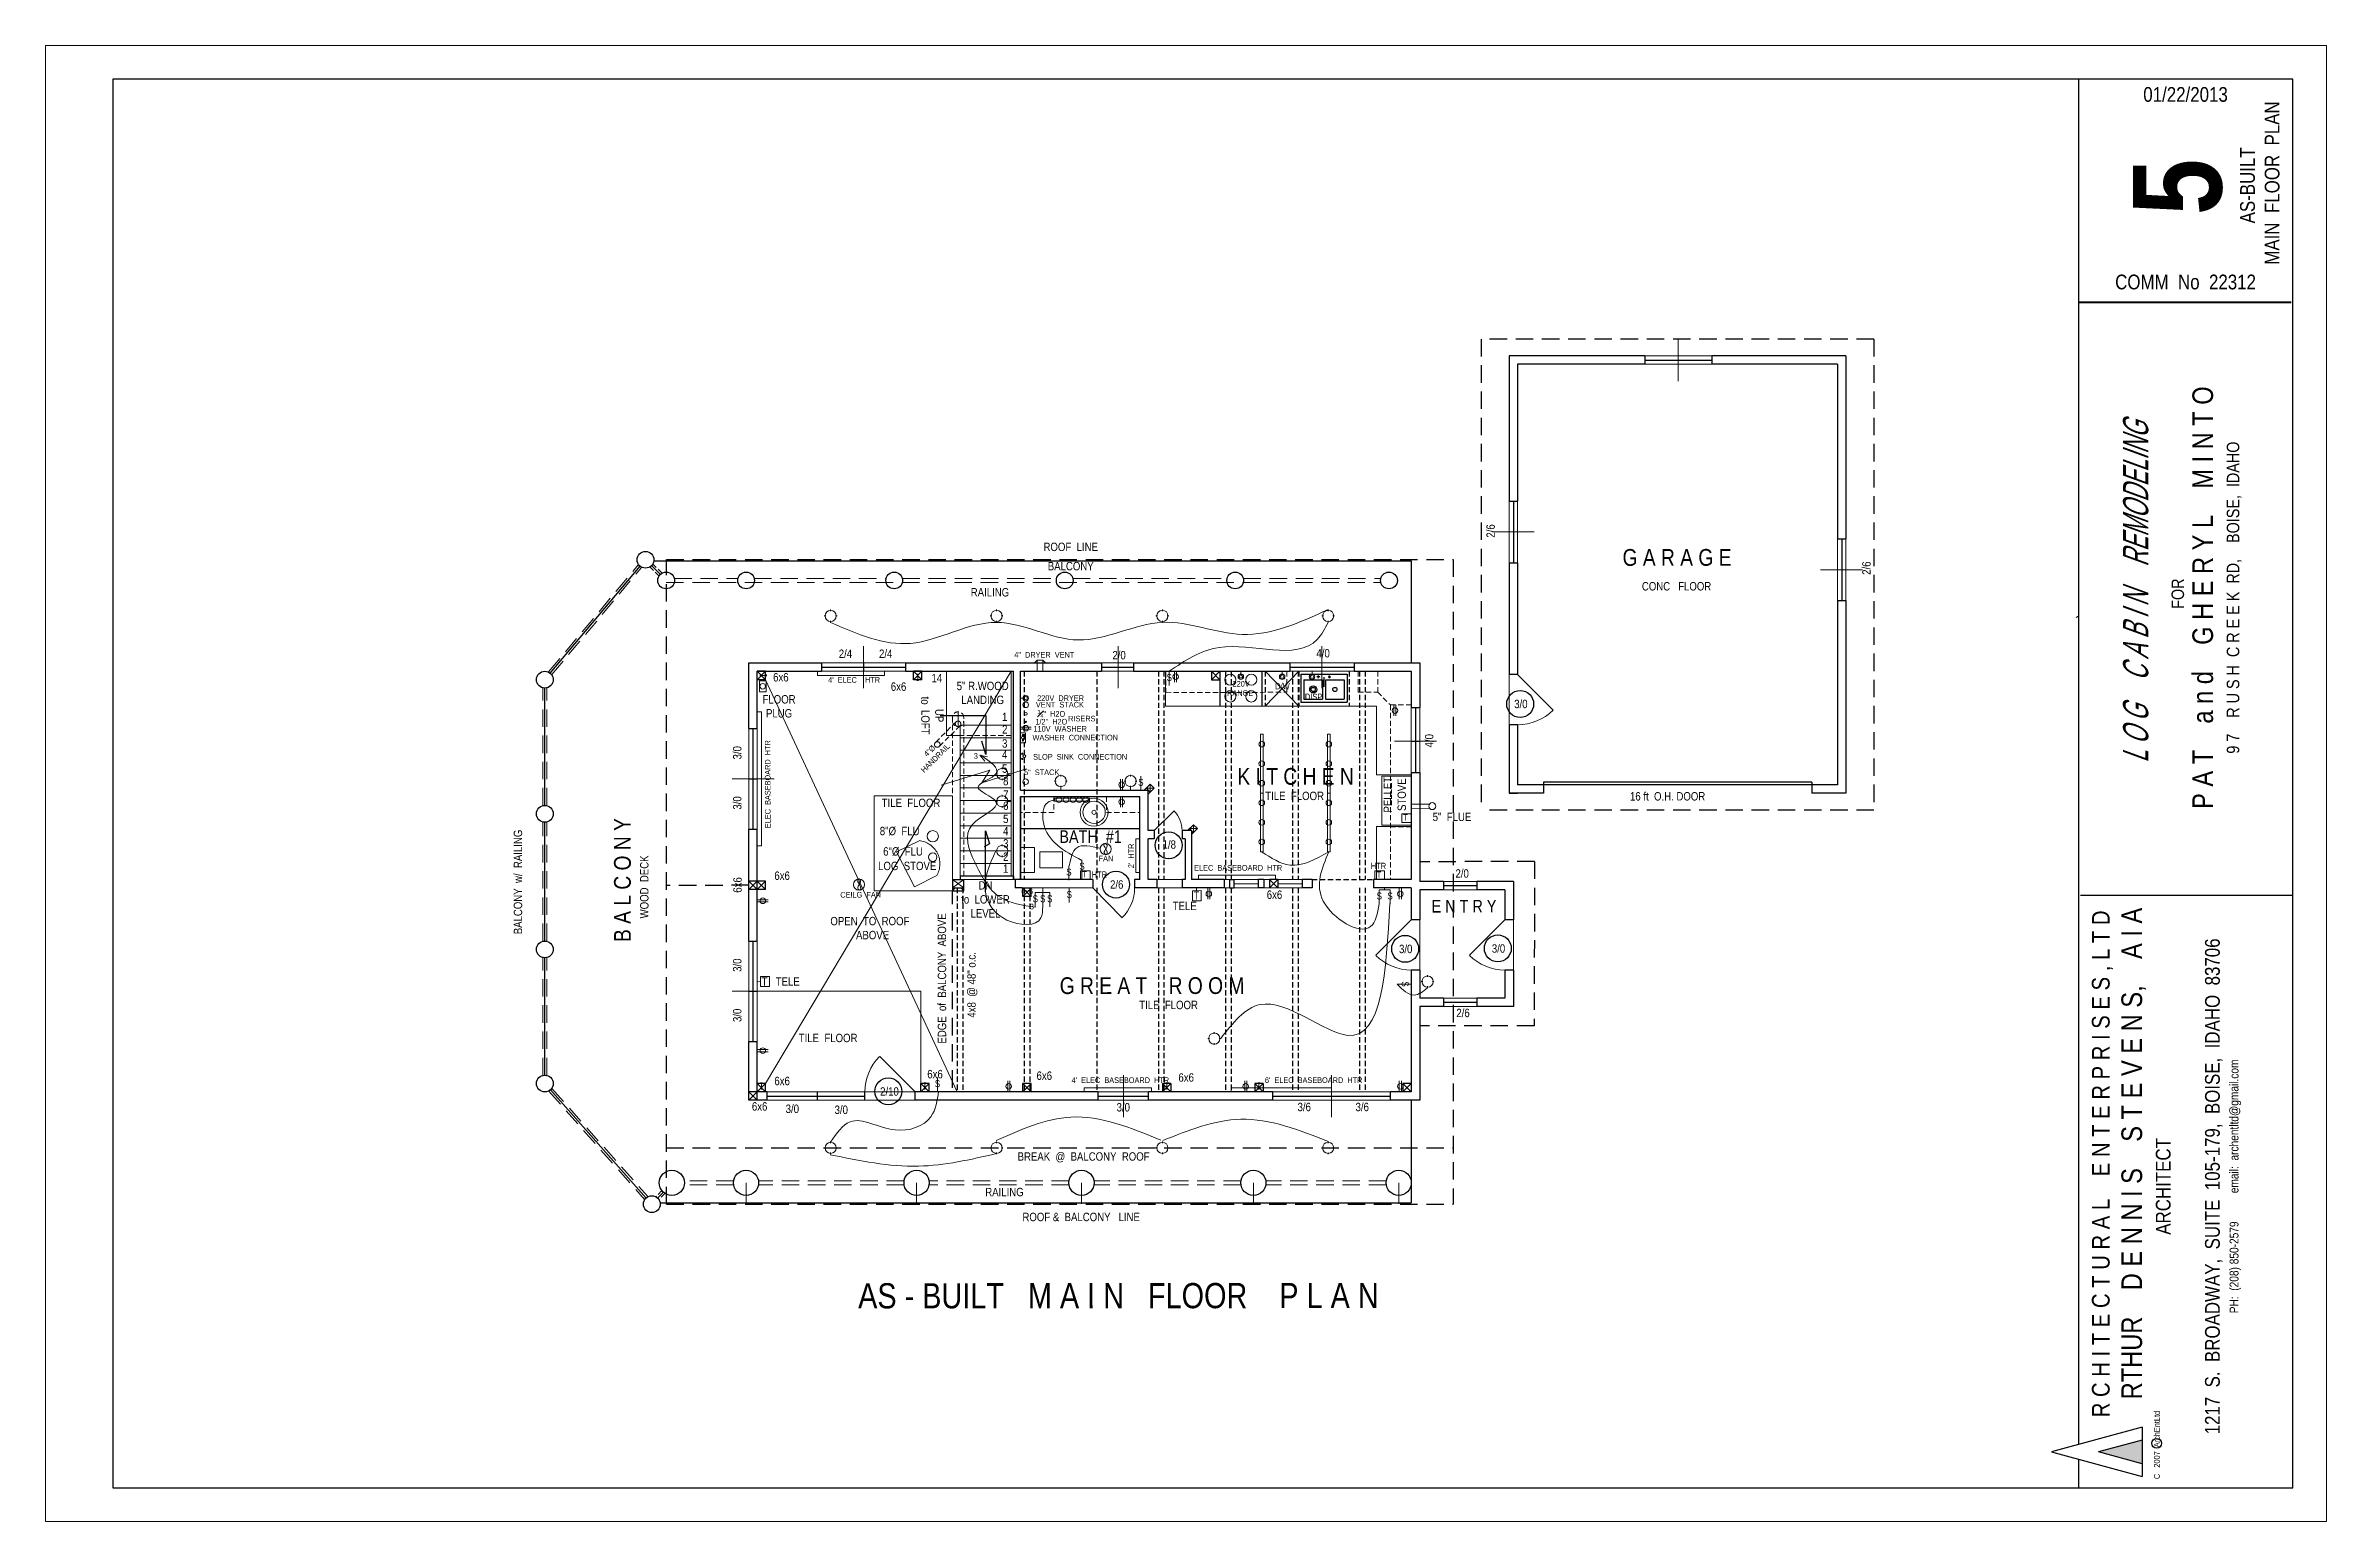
# Model space of a CAD drawing. Header units: inches. Extents: x 3176 to 7138, y 959 to 3158.
# Drawn here: x 4057 to 5689, y 959 to 2015 of the extents above; entities that cross this region are included whole.
import ezdxf

# ---------------------------------------------------------------- set-up
doc = ezdxf.new("R2010")
doc.units = ezdxf.units.IN
doc.header["$MEASUREMENT"] = 0
doc.linetypes.add('DASHDOT2', pattern=[0.5, 0.25, -0.125, 0, -0.125])
doc.linetypes.add('HIDDEN', pattern=[0.375, 0.25, -0.125])
for name, color, linetype, lineweight in [('APPLIANCES', 7, 'Continuous', 20), ('CABINETS', 36, 'HIDDEN', 20), ('COUNTERTOPS', 7, 'Continuous', 20), ('DOORS', 7, 'Continuous', 30), ('ELEC', 6, 'Continuous', 30), ('ELEC SYMBOLS', 7, 'Continuous', 20), ('FLOOR BEAMS', 18, 'Continuous', 30), ('FLOORING', 7, 'Continuous', 20), ('HVAC', 1, 'Continuous', 20), ('PLUMBING', 3, 'Continuous', 20), ('ROOF', 7, 'HIDDEN', 30), ('ROOF FRAMING', 7, 'Continuous', 20), ('STAIRS', 7, 'Continuous', 20), ('WALL FRAMING', 7, 'Continuous', 30), ('WALLS', 7, 'Continuous', 30), ('WINDOWS', 5, 'Continuous', 30)]:
    doc.layers.add(name, color=color, linetype=linetype, lineweight=lineweight)
for name, color, linetype in [('SETBACK', 1, 'DASHDOT2'), ('TEXT', 7, 'Continuous'), ('TEXT80', 7, 'Continuous'), ('TITLE BLOCK', 7, 'Continuous'), ('TITLE_BLOCK', 250, 'Continuous')]:
    doc.layers.add(name, color=color, linetype=linetype)
doc.styles.add('ARCH ENT', font='technical.ttf', dxfattribs={"height": 2})
doc.styles.add('ARCHENT', font='technical.ttf', dxfattribs={"height": 6})
doc.styles.add('EXIST', font='romans.shx', dxfattribs={"width": 0.75, "oblique": 20, "height": 12})

msp = doc.modelspace()

# ---------------------------------------------------------------- texts
at = {"layer": 'TEXT80', "attachment_point": 5, "style": 'ARCHENT'}
for s, insert, char_height, width, rotation in [('{\\C7;2/6}', (5090.8, 1667.6), 6, 360.062, 90.0328), ('{\\C7;ROOF  LINE}', (4790.3, 1656.2), 6, 360.062, 0.0328), ('{\\C7;G A R A G E}', (5224.1, 1648.6), 12, 360.062, 0.0328), ('{\\C7;BALCONY}', (4790.3, 1642.4), 6, 360.062, 0.0328), ('{\\C7;2/6}', (5359.7, 1641), 6, 360.062, 90.0328), ('{\\C7;RAILING}', (4732.5, 1623.7), 6, 360.062, 0.0328), ('{\\C7;CONC   FLOOR}', (5223.8, 1628), 6, 360.062, 0.0328), ('{\\C7;2/4}', (4629.1, 1579.7), 6, 360.062, 0.0328), ('{\\C7;2/4}', (4657.9, 1579.7), 6, 360.062, 0.0328), ('{\\C7;4/0}', (4970.9, 1580.1), 6, 360.062, 0.0328), ('{\\C7;4"  DRYER  VENT}', (4771.4, 1579), 4, 360.062, 0.0328), ('{\\C7;2/0}', (4824.9, 1578.7), 6, 360.062, 0.0328), ('{\\C7;6x6}', (4582.9, 1562.9), 6, 360.062, 0.0328), ('{\\C7;6x6}', (4667.1, 1556.2), 6, 360.062, 0.0328), ('{\\C7;14}', (4694.5, 1562.3), 6, 360.062, 0.0328), ('{\\C7;5" R.WOOD\\PLANDING}', (4727.3, 1551.7), 6, 360.062, 0.0328), ('{\\C7;D/W}', (4941.8, 1556.5), 4.5, 270.047, 0.0328), ('{\\C7;DISP}', (4964.1, 1548.9), 4.5, 270.047, 0.0328), ('{\\C7;FLOOR\\PPLUG}', (4581.6, 1542.1), 6, 360.062, 0.0328), ('{\\C7;UP\\Pto  LOFT}', (4691.3, 1535.5), 6, 360.062, 270.0328), ('{\\C7; 1}', (4742.1, 1534.6), 6, 360.062, 0.0328), ('{\\C7; VENT  STACK}', (4781.8, 1543.3), 4, 360.062, 0.0328), ('\\A1;{\\C7; \\H0.7x;\\S3#4;\\H1.4286x;"  H2O}', (4775.7, 1536.7), 4, 360.062, 0.0328), ('{\\C7; RISERS}', (4797.5, 1533.3), 4, 360.062, 0.0328), ('{\\C7;3/0}', (5112.4, 1543.8), 6, 360.062, 0.0328), ('{\\C7; 3}', (4742.1, 1515.5), 6, 360.062, 0.0328), ('{\\C7; 2}', (4742.1, 1525.6), 6, 360.062, 0.0328), ('\\A1;{\\C7; 1/2"  H2O}', (4775.7, 1531.1), 4, 360.062, 0.0328), ('\\A1;{\\C7; WASHER  CONNECTION}', (4792.8, 1519.7), 4, 360.062, 0.0328), ('{\\C7;4/0}', (5046.8, 1517.5), 6, 360.062, 90.0328), ('{\\C7;3/0}', (4551.7, 1508.9), 6, 360.062, 90.0328), ('{\\C7; ELEC  BASEBOARD  HTR}', (4573.5, 1485.7), 4, 360.062, 90.0328), ('{\\C7; 4}', (4742.1, 1507.6), 6, 360.062, 0.0328), ('{\\C7; SLOP  SINK  CONNECTION}', (4796.3, 1506), 4, 360.062, 0.0328), ('{\\C7; 5}', (4742.1, 1497.5), 6, 360.062, 0.0328), ('{\\C7;8}', (4743.8, 1488.6), 6, 360.062, 0.0328), ('{\\C7;5"  STACK}', (4769.5, 1494.9), 4, 360.062, 0.0328), ('{\\C7;K I T C H E N}', (4951.2, 1491.9), 12, 360.062, 0.0328), ('{\\C7;PELLET\\PSTOVE}', (5022.2, 1478.9), 6, 360.062, 90.0328), ('{\\C7;3/0}', (4551.7, 1473), 6, 360.062, 90.0328), ('{\\C7;TILE  FLOOR}', (4676, 1473), 6, 360.062, 0.0328), ('{\\C7;7}', (4743.8, 1478.9), 6, 360.062, 0.0328), ('{\\C7;6}', (4743.8, 1470.9), 6, 360.062, 0.0328), ('{\\C7;TILE  FLOOR}', (4950.5, 1478), 6, 360.062, 0.0328), ('{\\C7;16 ft  O.H. DOOR}', (5217.4, 1477.7), 6, 360.062, 0.0328), ('{\\C7; BALCONY  w/  RAILING}', (4394.8, 1415.5), 6, 360.062, 90.0328), ('{\\C7;B A L C O N Y}', (4469.6, 1417.8), 12, 360.062, 90.0328), ('{\\C7;8"%%C  FLU}', (4667.9, 1452.8), 6, 360.062, 0.0328), ('{\\C7;4}', (4743.8, 1452.9), 6, 360.062, 0.0328), ('{\\C7;5}', (4743.8, 1461.6), 6, 360.062, 0.0328), ('{\\C7;BATH  #1}', (4804.5, 1448.9), 9, 360.062, 0.0328), ('{\\C7;T}', (5029.9, 1462.6), 4.5, 270.047, 0.0328), ('{\\C7;5"  FLUE}', (5063.1, 1463), 6, 360.062, 0.0328), ('{\\C7;6"%%C  FLU}', (4670.3, 1438.2), 6, 360.062, 0.0328), ('{\\C7;3}', (4743.8, 1444), 6, 360.062, 0.0328), ('{\\C7;2}', (4743.8, 1434.5), 6, 360.062, 0.0328), ('{\\C7;1/8}', (4860.8, 1443.2), 6, 360.062, 0.0328), ('{\\C7;WOOD  DECK}', (4485.2, 1412.9), 6, 360.062, 90.0328), ('{\\C7;6x6}', (4583.8, 1420.9), 6, 360.062, 0.0328), ('{\\C7;LOG  STOVE}', (4673.3, 1427.9), 6, 360.062, 0.0328), ('{\\C7;1}', (4743.8, 1426), 6, 360.062, 0.0328), ('{\\C7;T}', (4800.2, 1421.9), 4.5, 270.047, 0.0328), ('{\\C7;HTR}', (4810.8, 1421.7), 4.5, 270.047, 0.0328), ('{\\C7;FAN}', (4815.5, 1433.3), 4, 360.062, 0.0328), ('{\\C7; ELEC  BASEBOARD  HTR}', (4909.4, 1426.5), 4, 360.062, 0.0328), ('{\\C7;HTR}', (5010.5, 1427.9), 4.5, 270.047, 0.0328), ('{\\C7;T}', (5010.8, 1421.7), 4.5, 270.047, 0.0328), ('{\\C7;2/0}', (5070.4, 1422.5), 6, 360.062, 0.0328), ('{\\C7;6x6}', (4551.9, 1414.3), 6, 360.062, 90.0328), ('{\\C7;CEILG  FAN}', (4640, 1407.3), 4, 360.062, 0.0328), ('{\\C7;DN\\Pto  LOWER \\PLEVEL}', (4729.3, 1404), 6, 360.062, 0.0328), ('{\\C7;6x6}', (4759.1, 1409.7), 4, 360.062, 0.0328), ('{\\C7;2/6}', (4823.2, 1414.6), 6, 360.062, 0.0328), ('{\\C7;T}', (4880.2, 1406.7), 6, 360.062, 0.0328), ('{\\C7;6x6}', (4936.1, 1407.3), 6, 360.062, 0.0328), ('{\\C7;E N T R Y}', (5071.7, 1399.1), 9, 360.062, 0.0328), ('{\\C7;OPEN  TO  ROOF\\P  ABOVE }', (4646.6, 1383.4), 6, 360.062, 0.0328), ('{\\C7;EDGE  of  BALCONY  ABOVE}', (4698.2, 1347.4), 6, 360.062, 90.0328), ('{\\C7;TELE}', (4871.9, 1399.3), 6, 360.062, 0.0328), ('{\\C7;3/0}', (5030, 1368.5), 6, 360.062, 0.0328), ('{\\C7;3/0}', (5096.4, 1368.8), 6, 360.062, 0.0328), ('{\\C7;3/0}', (4551.7, 1356.9), 6, 360.062, 90.0328), ('{\\C7;4x8  @ 48" o.c.}', (4719.9, 1342.8), 6, 360.062, 90.0328), ('{\\C7;T}', (4571.2, 1345.2), 6, 360.062, 0.0328), ('{\\C7;TELE}', (4587.8, 1345.2), 6, 360.062, 0.0328), ('{\\C7;G R E A T    R O O M}', (4848.5, 1342.2), 12, 360.062, 0.0328), ('{\\C7;3/0}', (4551.7, 1321), 6, 360.062, 90.0328), ('{\\C7;TILE  FLOOR}', (4860.3, 1328.4), 6, 360.062, 0.0328), ('{\\C7;2/6}', (5071, 1322.7), 6, 360.062, 0.0328), ('{\\C7;TILE  FLOOR}', (4616.7, 1304.8), 6, 360.062, 0.0328), ('{\\C7;6x6}', (4583.8, 1274), 6, 360.062, 0.0328), ('{\\C7;6x6}', (4693.2, 1278.9), 6, 360.062, 0.0328), ('{\\C7;6x6}', (4771.4, 1277.8), 6, 360.062, 0.0328), ('{\\C7;6x6}', (4872.9, 1276.5), 6, 360.062, 0.0328), ('{\\C7;6x6}', (4567.7, 1255.8), 6, 360.062, 0.0328), ('{\\C7;3/0}', (4591.1, 1254.1), 6, 360.062, 0.0328), ('{\\C7;3/0}', (4626.1, 1253.4), 6, 360.062, 0.0328), ('{\\C7;2/10}', (4660.6, 1266.5), 6, 360.062, 0.0328), ('{\\C7;3/0}', (4827.9, 1255.2), 6, 360.062, 0.0328), ('{\\C7;3/6}', (4957.4, 1255.4), 6, 360.062, 0.0328), ('{\\C7;3/6}', (4998.9, 1255.4), 6, 360.062, 0.0328), ('{\\C7;BREAK  @  BALCONY  ROOF}', (4799.5, 1219.4), 6, 360.062, 0.0328), ('{\\C7;RAILING}', (4742.9, 1194.5), 6, 360.062, 0.0328), ('{\\C7; ROOF &  BALCONY   LINE}', (4796.8, 1176.7), 6, 360.062, 0.0328), ('{\\C7;AS - BUILT   M A I N   FLOOR    P L A N}', (4824.4, 1120.3), 18, 401.336, 0.0328)]:
    msp.add_mtext(s, dxfattribs=dict(at, insert=insert, char_height=char_height, width=width, rotation=rotation))
at = {"layer": 'TEXT80', "color": 1, "char_height": 4, "width": 360.062, "attachment_point": 5, "style": 'ARCHENT'}
for s, insert, rotation in [("{\\C7;4'  ELEC    HTR}", (4635.3, 1561), 0.0328), ("{\\C7;2'  HTR}", (4833.5, 1435.1), 90.0328), ("{\\C7;4'  ELEC  BASEBOARD  HTR}", (4825.8, 1274.6), 0.0328), ("{\\C7;6'  ELEC  BASEBOARD  HTR}", (4964.1, 1274.6), 0.0328)]:
    msp.add_mtext(s, dxfattribs=dict(at, insert=insert, rotation=rotation))
at = {"layer": 'TEXT80', "color": 6, "width": 360.062, "attachment_point": 5, "style": 'ARCHENT'}
for s, insert, char_height, rotation in [('{\\C7; }S', (4860, 1562.8), 5, 0.0328), ('{\\C7; 220V\\PRANGE}', (4911.5, 1554.9), 4, 0.0328), ('{\\C7; 220V  DRYER}', (4782.3, 1548), 4, 0.0328), ('{\\C7; 110V  WASHER}', (4782, 1526), 4, 0.0328), ('{\\C7; 4"%%C\\PHANDRAIL }', (4691.1, 1507.4), 4, 45.0328), ('3', (4722.4, 1506.6), 4, 0.0328), ('{\\C7; }S', (4839.7, 1487.7), 5, 0.0328), ('{\\C7; }S', (4788.2, 1423.5), 5, 0.0328), ('{\\C7; }S', (4797.6, 1427.7), 5, 0.0328), ('{\\C7; }S', (4764.2, 1404.4), 5, 0.0328), ('{\\C7; }S', (4769.5, 1404.4), 5, 0.0328), ('{\\C7; }S', (4774.5, 1404.4), 5, 0.0328), ('{\\C7; }S', (4788.5, 1407.5), 5, 0.0328), ('{\\C7; }S', (5010.3, 1406.4), 5, 0.0328), ('{\\C7; }S', (5018, 1406.4), 5, 0.0328), ('3', (4762.5, 1398.8), 4, 0.0328), ('{\\C7; }', (4768.4, 1401.1), 3, 0.0328), ('{\\C7; }S', (5029.6, 1344.2), 5, 270.0328), ('{\\C7; }S', (4694.2, 1272.1), 5, 0.0328)]:
    msp.add_mtext(s, dxfattribs=dict(at, insert=insert, char_height=char_height, rotation=rotation))
at = {"layer": 'TITLE BLOCK', "color": 7, "linetype": 'Continuous', "lineweight": 30, "ltscale": 0.5, "char_height": 10.551, "attachment_point": 5, "style": 'ARCH ENT'}
for s, insert in [('\\A1;01/22/2013', (5588, 1979.9)), ('COMM  No  22312', (5588, 1845.7))]:
    msp.add_mtext(s, dxfattribs=dict(at, insert=insert))
at = {"layer": 'TITLE BLOCK', "color": 7, "linetype": 'Continuous', "lineweight": 30, "ltscale": 0.5, "rotation": 90, "style": 'ARCH ENT'}
for s, insert, char_height, attachment_point in [('AS-BUILT\\P MAIN  FLOOR  PLAN', (5641.2, 1914.9), 10.551, 5), ('{\\fTechnical|b1|i0|c0|p34;5}', (5550.5, 1913.8), 63.306, 2), ('\\P{\\H0.3769x;  FOR\\P\\H1.644x;P A T    a n d    G H E R Y L    M I N T O\\P\\H0.6083x;9 7    R U S H  C R E E K  RD,    BOISE,  IDAHO}', (5583.2, 1619.9), 23.802, 5), ('        R C H I T E C T U R A L    E N T E R P R I S E S , L T D\\P{\\H1.167x;          RTHUR    D E N N I S    S T E V E N S,    A I A\\P\\H0.7145x;ARCHITECT\\P\\P1217  S.  BROADWAY,  SUITE  105-179,  BOISE,  IDAHO  83706\\P\\H0.5999x;PH:  (208) 850-2579          email:  archentltd@gmail.com}', (5521, 1198.6), 12.661, 2)]:
    msp.add_mtext(s, dxfattribs=dict(at, insert=insert, char_height=char_height, attachment_point=attachment_point))
at = {"layer": 'TITLE BLOCK', "color": 7, "linetype": 'Continuous', "lineweight": 9, "ltscale": 50, "insert": (5543.3, 1623.8), "char_height": 18, "width": 403, "attachment_point": 2, "rotation": 90, "style": 'EXIST'}
msp.add_mtext('{\\fTechnical|b0|i0|c0|p34;L O G    C A B I N    REMODELING}', dxfattribs=at)
at = {"layer": 'TITLE BLOCK', "color": 7, "linetype": 'HIDDEN', "insert": (5565.4, 989.2), "char_height": 4.197, "width": 59, "attachment_point": 1, "rotation": 90, "style": 'ARCHENT'}
msp.add_mtext('C   2007  ArchEntLtd', dxfattribs=at)

# ---------------------------------------------------------------- hatches: boundary and pattern name
at = {"layer": 'TITLE_BLOCK', "linetype": 'Continuous', "ltscale": 0.5}
msp.add_hatch(color=1, dxfattribs=at).paths.add_polyline_path([(5557, 1017.1), (5525.8, 1008.7), (5557, 1000.2)])

# ---------------------------------------------------------------- linework, layer by layer
at = {"layer": 'APPLIANCES', "lineweight": 30, "ltscale": 15}
for p, q in [((4897, 1567.2), (4897, 1542.2)), ((4927, 1567.2), (4927, 1542.2))]:
    msp.add_line(p, q, dxfattribs=at)
at = {"layer": 'APPLIANCES', "ltscale": 15}
msp.add_line((4897, 1542.2), (4927, 1542.2), dxfattribs=at)
for centre in [(4904.5, 1561.2), (4904.5, 1549.2), (4919.5, 1561.2), (4919.5, 1549.2)]:
    msp.add_circle(centre, 4, dxfattribs=at)
at = {"layer": 'CABINETS', "lineweight": 30, "ltscale": 15}
for p, q in [((4929.5, 1567.2), (4929.5, 1542.2)), ((4953.5, 1567.2), (4953.5, 1542.2)), ((4989.5, 1567.2), (4989.5, 1542.2))]:
    msp.add_line(p, q, dxfattribs=at)
at = {"layer": 'CABINETS', "ltscale": 15}
for p, q in [((4945, 1567.2), (4945, 1552.2)), ((4996, 1567.2), (4996, 1552.2)), ((5010, 1567.2), (5010, 1552.2)), ((4858.3, 1566.3), (4858.3, 1551.9)), ((4858.3, 1551.9), (4945, 1552.2)), ((4996, 1552.2), (5010, 1552.2)), ((5010, 1552.2), (5019, 1543.1)), ((5019, 1543.1), (5034, 1543.2)), ((5019, 1543.1), (5019, 1418.2)), ((5019, 1493.1), (5034, 1493.2)), ((4778.3, 1477.7), (4778.3, 1466.2)), ((4815.8, 1477.5), (4815.8, 1466.1)), ((4839.8, 1477.7), (4839.8, 1462.7)), ((4778.3, 1466.2), (4754.3, 1466.2)), ((4815.8, 1466.2), (4839.8, 1466.2)), ((5019, 1456), (5034, 1456))]:
    msp.add_line(p, q, dxfattribs=at)
at = {"layer": 'COUNTERTOPS', "ltscale": 15}
for p, q in [((4858, 1567.2), (4858, 1542.2)), ((4858, 1542.2), (4897, 1542.2)), ((4927, 1542.2), (5009, 1542.2)), ((5009, 1493.2), (5034, 1493.2)), ((5009, 1456.2), (5034, 1456.2))]:
    msp.add_line(p, q, dxfattribs=at)
at = {"layer": 'COUNTERTOPS', "lineweight": 20, "ltscale": 15}
for p, q in [((5009, 1542.2), (5009, 1493.2)), ((5009, 1456.2), (5009, 1418.2))]:
    msp.add_line(p, q, dxfattribs=at)
at = {"layer": 'COUNTERTOPS', "color": 38, "lineweight": 30, "ltscale": 15}
msp.add_line((4754.3, 1454.8), (4839.8, 1454.7), dxfattribs=at)
at = {"layer": 'DOORS', "ltscale": 15}
for p, q in [((5110, 1564.9), (5135.5, 1539.5)), ((5320.5, 1487.9), (5128.5, 1487.9)), ((5320.5, 1485.9), (5128.5, 1485.9)), ((4864.2, 1467.3), (4850, 1453.2)), ((5034, 1389.4), (5008.6, 1364)), ((5101, 1389.4), (5075.6, 1364))]:
    msp.add_line(p, q, dxfattribs=at)
at = {"layer": 'DOORS', "linetype": 'Continuous', "ltscale": 15}
for p, q in [((5128.5, 1487.9), (5128.5, 1485.9)), ((5320.5, 1487.9), (5320.5, 1485.9))]:
    msp.add_line(p, q, dxfattribs=at)
at = {"layer": 'DOORS', "linetype": 'Continuous', "lineweight": 30, "ltscale": 15}
msp.add_line((4806, 1412.2), (4827.2, 1390.9), dxfattribs=at)
at = {"layer": 'DOORS', "lineweight": 9, "ltscale": 15}
for centre, start, end in [((5110, 1564.9), 270, 315), ((5034, 1389.4), 225, 270), ((5101, 1389.4), 225, 270)]:
    msp.add_arc(centre, 36, start, end, dxfattribs=at)
at = {"layer": 'DOORS', "linetype": 'Continuous', "lineweight": 5, "ltscale": 15}
msp.add_arc((4806, 1412.2), 30, 315, 0, dxfattribs=at)
at = {"layer": 'ELEC', "lineweight": 20, "ltscale": 15}
for p, q in [((4864.6, 1559.5), (4864.6, 1567.3)), ((4866.1, 1559.5), (4866.1, 1567.3)), ((4567.6, 1560.3), (4567.6, 1552.5)), ((4572.4, 1560.3), (4572.4, 1552.5)), ((5021.5, 1535.3), (5021.5, 1543.1)), ((5023, 1535.3), (5023, 1543.1)), ((4754.3, 1527.2), (4762.1, 1527.2)), ((4754.3, 1525.7), (4762.1, 1525.7)), ((4825.9, 1482.2), (4825.9, 1490)), ((4827.4, 1482.2), (4827.4, 1490)), ((4825.9, 1469.9), (4825.9, 1477.7)), ((4827.4, 1469.9), (4827.4, 1477.7)), ((4573.8, 1403.7), (4566, 1403.7)), ((4888.4, 1404.1), (4888.4, 1411.9)), ((4889.9, 1404.1), (4889.9, 1411.9)), ((5025.4, 1404.1), (5025.4, 1411.9)), ((5026.9, 1404.1), (5026.9, 1411.9)), ((4573.8, 1402.2), (4566, 1402.2)), ((4573.8, 1296.5), (4566, 1296.5)), ((4573.8, 1295), (4566, 1295)), ((4745.2, 1266.4), (4745.2, 1274.2)), ((4746.7, 1266.4), (4746.7, 1274.2)), ((4914.8, 1266.4), (4914.8, 1274.2)), ((4916.3, 1266.4), (4916.3, 1274.2)), ((5025.4, 1266.4), (5025.4, 1274.2)), ((5026.9, 1266.4), (5026.9, 1274.2))]:
    msp.add_line(p, q, dxfattribs=at)
for centre in [(4569.9, 1556.5), (4865.4, 1563.3), (4912, 1563.4), (4941.6, 1563.3), (4963, 1563.3), (4758.1, 1547.9), (5022.3, 1539.1), (4758.1, 1526.5), (4826.7, 1486), (4826.7, 1473.7), (4570, 1403), (4889.1, 1407.9), (5026.2, 1407.9), (4570, 1295.8), (4745.9, 1270.2), (4915.5, 1270.2), (5026.2, 1270.2)]:
    msp.add_circle(centre, 2, dxfattribs=at)
at = {"layer": 'ELEC SYMBOLS', "color": 6, "linetype": 'Continuous', "lineweight": 20, "ltscale": 150}
for p, q in [((4613.9, 1606.8), (4615.1, 1606.8)), ((4618.5, 1611.4), (4618.5, 1610.2)), ((4618.5, 1603.4), (4618.5, 1602.2)), ((4621.9, 1606.8), (4623.1, 1606.8)), ((4732.6, 1606.8), (4733.8, 1606.8)), ((4737.2, 1611.4), (4737.2, 1610.2)), ((4737.2, 1603.4), (4737.2, 1602.2)), ((4740.6, 1606.8), (4741.8, 1606.8)), ((4851.3, 1606.8), (4852.5, 1606.8)), ((4855.9, 1611.4), (4855.9, 1610.2)), ((4855.9, 1603.4), (4855.9, 1602.2)), ((4859.3, 1606.8), (4860.5, 1606.8)), ((4969.9, 1606.8), (4971.1, 1606.8)), ((4974.5, 1611.4), (4974.5, 1610.2)), ((4974.5, 1603.4), (4974.5, 1602.2)), ((4977.9, 1606.8), (4979.1, 1606.8)), ((4860.7, 1567.2), (4860.7, 1557)), ((4926, 1522.1), (4926, 1438.1)), ((4926, 1522.1), (4928, 1522.1)), ((4928, 1522.1), (4928, 1438.1)), ((4974, 1522.1), (4974, 1438.1)), ((4974, 1522.1), (4976, 1522.1)), ((4976, 1522.1), (4976, 1438.1)), ((4725.2, 1507.3), (4730.7, 1506)), ((4725.2, 1507.2), (4728.8, 1502.8)), ((4840.5, 1492.2), (4840.5, 1481.9)), ((4803.8, 1476.3), (4779, 1476.3)), ((4779, 1476.3), (4779, 1474.3)), ((4803.8, 1474.3), (4779, 1474.3)), ((4803.8, 1476.3), (4803.8, 1474.3)), ((4926, 1480.1), (4928, 1480.1)), ((4974, 1480.1), (4976, 1480.1)), ((4926, 1438.1), (4928, 1438.1)), ((4974, 1438.1), (4976, 1438.1)), ((4789, 1427.9), (4789, 1417.7)), ((4798.3, 1432.2), (4798.3, 1418.3)), ((4764.9, 1408.9), (4764.9, 1398.7)), ((4770.3, 1412.2), (4770.3, 1398.7)), ((4775.3, 1408.9), (4775.3, 1398.7)), ((4789.3, 1412), (4789.3, 1401.8)), ((5011.1, 1410.9), (5011.1, 1400.7)), ((5018.8, 1410.9), (5018.8, 1400.7)), ((5018.8, 1410.9), (5018.8, 1400.7)), ((5034, 1343.4), (5023.8, 1343.4)), ((5041.1, 1345.2), (5042.2, 1345.2)), ((5045.6, 1348.6), (5045.6, 1349.8)), ((5045.6, 1340.6), (5045.6, 1341.8)), ((5049.1, 1345.2), (5050.2, 1345.2)), ((4893, 1307.8), (4893, 1309)), ((4888.4, 1304.4), (4889.6, 1304.4)), ((4893, 1299.8), (4893, 1301)), ((4896.4, 1304.4), (4897.6, 1304.4)), ((4694.9, 1276.5), (4694.9, 1266.3)), ((4613.9, 1226.2), (4615.1, 1226.2)), ((4618.5, 1229.6), (4618.5, 1230.8)), ((4621.9, 1226.2), (4623.1, 1226.2)), ((4732.6, 1226.2), (4733.8, 1226.2)), ((4737.2, 1229.6), (4737.2, 1230.8)), ((4740.6, 1226.2), (4741.8, 1226.2)), ((4851.3, 1226.2), (4852.5, 1226.2)), ((4855.9, 1229.6), (4855.9, 1230.8)), ((4859.3, 1226.2), (4860.5, 1226.2)), ((4969.9, 1226.2), (4971.1, 1226.2)), ((4974.5, 1229.6), (4974.5, 1230.8)), ((4977.9, 1226.2), (4979.1, 1226.2)), ((4618.5, 1221.6), (4618.5, 1222.8)), ((4737.2, 1221.6), (4737.2, 1222.8)), ((4855.9, 1221.6), (4855.9, 1222.8)), ((4974.5, 1221.6), (4974.5, 1222.8))]:
    msp.add_line(p, q, dxfattribs=at)
at = {"layer": 'ELEC SYMBOLS', "color": 6, "linetype": 'Continuous', "lineweight": 9, "ltscale": 150}
for p, q in [((4912, 1565.4), (4912, 1567.2)), ((4941.6, 1565.3), (4941.6, 1567.1)), ((4963, 1565.3), (4963, 1567.1)), ((4567.6, 1560.3), (4572.4, 1560.3)), ((4567.6, 1552.5), (4572.4, 1552.5)), ((4910.3, 1562.4), (4912, 1565.4)), ((4913.7, 1562.4), (4910.3, 1562.4)), ((4913.7, 1562.4), (4912, 1565.4)), ((4939.8, 1562.3), (4941.6, 1565.3)), ((4943.3, 1562.3), (4939.8, 1562.3)), ((4943.3, 1562.3), (4941.6, 1565.3)), ((4961.2, 1562.3), (4963, 1565.3)), ((4964.7, 1562.3), (4961.2, 1562.3)), ((4964.7, 1562.3), (4963, 1565.3)), ((4756.1, 1547.9), (4754.3, 1547.9)), ((4759.1, 1549.7), (4756.1, 1547.9)), ((4759.1, 1546.2), (4756.1, 1547.9)), ((4759.1, 1549.7), (4759.1, 1546.2)), ((4737.9, 1493.8), (4736.7, 1493.8)), ((4741.3, 1497.2), (4741.3, 1498.4)), ((4741.3, 1489.2), (4741.3, 1490.4)), ((4747.8, 1493.8), (4744.7, 1493.8)), ((4778.6, 1488.6), (4779.8, 1488.6)), ((4783.2, 1492), (4783.2, 1493.2)), ((4783.2, 1482.2), (4783.2, 1485.2)), ((4786.6, 1488.6), (4787.8, 1488.6)), ((4828.5, 1488.6), (4829.7, 1488.6)), ((4833.1, 1492), (4833.1, 1493.2)), ((4833.1, 1482.2), (4833.1, 1485.2)), ((4836.5, 1488.6), (4837.7, 1488.6)), ((4737.9, 1474.1), (4736.7, 1474.1)), ((4741.3, 1477.5), (4741.3, 1478.7)), ((4741.3, 1469.5), (4741.3, 1470.7)), ((4747.8, 1474.1), (4744.7, 1474.1)), ((4737.9, 1438.7), (4736.7, 1438.7)), ((4741.3, 1442.1), (4741.3, 1443.3)), ((4747.8, 1438.7), (4744.7, 1438.7)), ((4741.3, 1434.1), (4741.3, 1435.3))]:
    msp.add_line(p, q, dxfattribs=at)
at = {"layer": 'ELEC SYMBOLS', "color": 6, "lineweight": 9, "ltscale": 25}
msp.add_line((4764.9, 1408.9), (4775.3, 1408.9), dxfattribs=at)
at = {"layer": 'ELEC SYMBOLS', "color": 6, "lineweight": 20, "ltscale": 15}
for centre in [(4618.5, 1606.8), (4737.2, 1606.8), (4855.9, 1606.8), (4974.5, 1606.8), (4741.3, 1493.8), (4783.2, 1488.6), (4833.1, 1488.6), (4741.3, 1474.1), (4741.3, 1438.7), (4815.3, 1440), (4638.8, 1414.6), (5045.6, 1345.2), (4893, 1304.4), (4618.5, 1226.2), (4737.2, 1226.2), (4855.9, 1226.2), (4974.5, 1226.2)]:
    msp.add_circle(centre, 4, dxfattribs=at)
at = {"layer": 'ELEC SYMBOLS', "color": 6, "linetype": 'Continuous', "lineweight": 20, "ltscale": 150}
for centre in [(4781.9, 1475.3), (4786.9, 1475.3), (4791.9, 1475.3), (4796.5, 1475.3), (4801, 1475.3)]:
    msp.add_circle(centre, 2, dxfattribs=at)
at = {"layer": 'ELEC SYMBOLS', "color": 6, "lineweight": 9, "ltscale": 25}
for points in [[(4974.5, 1611.4), (4912.9, 1593.6), (4855.9, 1602.2), (4795.8, 1589.6), (4737.2, 1602.2), (4675.7, 1587.2), (4618.5, 1602.2)], [(4736.7, 1438.7), (4729.2, 1409.4), (4744.6, 1389.2), (4769, 1390.7), (4770.3, 1398.7)], [(4695.7, 1266.7), (4690.3, 1248.5), (4664.6, 1239), (4632.4, 1244.9), (4618.4, 1230.3)], [(4736.9, 1231.4), (4790.4, 1248.2), (4854.8, 1231.8)], [(4856.1, 1231.4), (4911.9, 1246.7), (4974.8, 1230.7)], [(4618.1, 1221.3), (4681.4, 1213.1), (4737.2, 1222.1)]]:
    msp.add_spline(points, degree=3, dxfattribs=at)
at = {"layer": 'ELEC SYMBOLS', "color": 6, "linetype": 'Continuous', "lineweight": 9, "ltscale": 150}
for points in [[(4860.8, 1567.3), (4896.4, 1584.2), (4966.7, 1590), (4974.5, 1602.2)], [(4897.6, 1304.4), (4925.8, 1328.7), (4988.5, 1306.7), (5018.7, 1401.1)], [(5023.8, 1343.4), (5036.1, 1335.5), (5045.6, 1340.6)]]:
    msp.add_spline(points, degree=3, dxfattribs=at)
at = {"layer": 'ELEC SYMBOLS', "color": 6, "linetype": 'Continuous', "lineweight": 20, "ltscale": 150}
for points in [[(4765.2, 1398.4), (4739.7, 1405.6), (4721.7, 1430.5), (4719.8, 1457.4), (4736.7, 1474.1), (4724, 1484.4), (4737, 1494.1), (4726, 1507.1)], [(4798.2, 1431.9), (4770.7, 1459.1), (4773.8, 1473.3), (4779.2, 1475.3)], [(4789.1, 1428), (4794.6, 1440.9), (4811.2, 1440.6)], [(4815.2, 1444), (4814.4, 1443.8), (4816.4, 1437), (4815.9, 1436.1), (4814.6, 1436.6), (4816.3, 1442.8), (4815.5, 1443.8), (4815.2, 1444)], [(4927, 1438.1), (4947.2, 1428.5), (4975, 1438.1)], [(4975, 1438.1), (4971, 1402.8), (5004.9, 1384.5), (5011.1, 1400.7)], [(4638.8, 1418.6), (4638, 1418.4), (4640, 1411.6), (4639.5, 1410.7), (4638.2, 1411.2), (4639.9, 1417.4), (4639.1, 1418.4), (4638.8, 1418.6)]]:
    msp.add_spline(points, degree=3, dxfattribs=at)
at = {"layer": 'FLOOR BEAMS', "linetype": 'HIDDEN', "lineweight": 30, "ltscale": 15}
for p, q in [((4757, 1567.2), (4757, 1418.2)), ((4809, 1567.2), (4809, 1418.2)), ((4853, 1567.2), (4853, 1418.2)), ((4857, 1567.2), (4857, 1418.2)), ((4901, 1567.2), (4901, 1418.2)), ((4905, 1567.2), (4905, 1418.2)), ((4949, 1567.2), (4949, 1418.2)), ((4953, 1567.2), (4953, 1418.2)), ((4997, 1567.2), (4997, 1418.1)), ((5001, 1567.2), (5001, 1418.1)), ((4709, 1412.2), (4709, 1266.2)), ((4713, 1412.2), (4713, 1266.2)), ((4757, 1412.2), (4757, 1266.2)), ((4761, 1412.2), (4761, 1266.2)), ((4809, 1412.2), (4809, 1266.2)), ((4853, 1412.2), (4853, 1266.2)), ((4857, 1412.2), (4857, 1266.2)), ((4901, 1412.2), (4901, 1266.2)), ((4905, 1412.2), (4905, 1266.2)), ((4949, 1412.2), (4949, 1266.2)), ((4953, 1412.2), (4953, 1266.2)), ((4963, 1418.2), (5007.9, 1418.1)), ((4997, 1412.2), (4997, 1266.2)), ((5001, 1412.2), (5001, 1266.2))]:
    msp.add_line(p, q, dxfattribs=at)
at = {"layer": 'FLOOR BEAMS', "lineweight": 30, "ltscale": 15}
for p, q in [((4891, 1567.2), (4891, 1561.2)), ((4891, 1561.2), (4897, 1561.2))]:
    msp.add_line(p, q, dxfattribs=at)
at = {"layer": 'FLOOR BEAMS', "lineweight": 5, "ltscale": 15}
for p, q in [((4891, 1561.2), (4897, 1567.2)), ((4891, 1567.2), (4897, 1561.2))]:
    msp.add_line(p, q, dxfattribs=at)
at = {"layer": 'FLOOR BEAMS', "color": 7, "lineweight": 30, "ltscale": 15}
for p, q in [((4847.2, 1486.4), (4842.9, 1482.2)), ((4850, 1483.6), (4847.2, 1486.4)), ((4844.4, 1483.6), (4847.2, 1480.7)), ((4845.8, 1479.3), (4850, 1483.6)), ((4878.2, 1457.4), (4873.9, 1453.2)), ((4875.4, 1454.6), (4878.2, 1451.7)), ((4876.8, 1450.3), (4881, 1454.6)), ((4881, 1454.6), (4878.2, 1457.4))]:
    msp.add_line(p, q, dxfattribs=at)
at = {"layer": 'FLOORING', "color": 7, "linetype": 'HIDDEN', "lineweight": 30, "ltscale": 50}
msp.add_line((4705.7, 1269.2), (4705.7, 1410.2), dxfattribs=at)
at = {"layer": 'FLOORING', "color": 7, "linetype": 'Continuous', "lineweight": 9, "ltscale": 150}
for p in [(4566, 1338.2), (4683, 1269.2)]:
    msp.add_line(p, (4683, 1338.2), dxfattribs=at)
at = {"layer": 'HVAC', "lineweight": 20, "ltscale": 15}
for p, q in [((4609, 1567.2), (4609, 1564.2)), ((4657, 1567.2), (4657, 1564.2)), ((4766.3, 1575.2), (4764.3, 1573.2)), ((4766.3, 1567.2), (4766.3, 1575.2)), ((4766.3, 1575.2), (4770.3, 1575.2)), ((4770.3, 1567.2), (4770.3, 1575.2)), ((4770.3, 1575.2), (4772.3, 1573.2)), ((4609, 1564.2), (4657, 1564.2)), ((4566, 1538.1), (4569, 1538.1)), ((4569, 1538.2), (4569, 1442.2)), ((5034, 1472.1), (5047, 1472.2)), ((5034, 1469.1), (5047, 1469.2)), ((5027.1, 1465.2), (5027.1, 1458.9)), ((5033.8, 1465.2), (5027.1, 1465.2)), ((5027.1, 1458.9), (5033.8, 1458.9)), ((5033.8, 1458.9), (5033.8, 1465.2)), ((4566, 1442.2), (4569, 1442.2)), ((4665.7, 1437.9), (4681.8, 1446)), ((4665.7, 1437.9), (4678.4, 1412.9)), ((4836.8, 1447.2), (4836.8, 1423.2)), ((4836.8, 1447.2), (4839.8, 1447.2)), ((4678.4, 1412.9), (4694.4, 1421.1)), ((4797.4, 1424.5), (4797.4, 1418.3)), ((4804.1, 1424.5), (4797.4, 1424.5)), ((4804.1, 1418.3), (4804.1, 1424.5)), ((4836.8, 1423.2), (4839.8, 1423.2)), ((4881.8, 1418.2), (4881.8, 1421.2)), ((4881.8, 1421.2), (4936.8, 1421.2)), ((4936.8, 1418.2), (4936.8, 1421.2)), ((5007.9, 1424.3), (5007.9, 1418.1)), ((5014.7, 1424.3), (5007.9, 1424.3)), ((5014.7, 1418.1), (5014.7, 1424.3)), ((4797.4, 1418.3), (4804.1, 1418.3)), ((5007.9, 1418.1), (5014.7, 1418.1)), ((4800, 1269.1), (4848, 1269.1)), ((4800, 1266.1), (4800, 1269.1)), ((4848, 1266.1), (4848, 1269.1)), ((4905, 1266.2), (4905, 1269.2)), ((4905, 1269.2), (4977, 1269.2)), ((4977, 1266.2), (4977, 1269.2))]:
    msp.add_line(p, q, dxfattribs=at)
at = {"layer": 'HVAC', "ltscale": 15}
for p, q in [((5034, 1492.2), (5013, 1492.2)), ((5013, 1492.2), (5013, 1457.2)), ((5034, 1457.2), (5013, 1457.2))]:
    msp.add_line(p, q, dxfattribs=at)
at = {"layer": 'HVAC', "lineweight": 20, "ltscale": 15}
for centre, radius in [((5049, 1470.7), 2.5), ((4691.6, 1449.2), 4), ((4691.6, 1434.2), 3)]:
    msp.add_circle(centre, radius, dxfattribs=at)
at = {"layer": 'PLUMBING', "lineweight": 30, "ltscale": 15}
for p, q in [((4955, 1565.2), (4955, 1545.2)), ((4955, 1565.2), (4988, 1565.2)), ((4957, 1561.2), (4957, 1547.2)), ((4957, 1561.2), (4970.5, 1561.2)), ((4968.5, 1563.2), (4966.5, 1563.2)), ((4967.5, 1562.2), (4967.5, 1564.2)), ((4970.5, 1561.2), (4970.5, 1547.2)), ((4971.5, 1563.1), (4971.5, 1556.1)), ((4972.5, 1561.2), (4972.5, 1547.2)), ((4972.5, 1561.2), (4986, 1561.2)), ((4974.5, 1563.2), (4976.5, 1563.2)), ((4975.5, 1562.2), (4975.5, 1564.2)), ((4986, 1561.2), (4986, 1547.2)), ((4988, 1565.2), (4988, 1545.2)), ((4955, 1545.2), (4988, 1545.2)), ((4957, 1547.2), (4970.5, 1547.2)), ((4972.5, 1547.2), (4986, 1547.2))]:
    msp.add_line(p, q, dxfattribs=at)
at = {"layer": 'PLUMBING', "lineweight": 20, "ltscale": 15}
for p, q in [((4754.3, 1523.2), (4758, 1523.2)), ((4758, 1523.2), (4758, 1516)), ((4754.3, 1516), (4758, 1516))]:
    msp.add_line(p, q, dxfattribs=at)
at = {"layer": 'PLUMBING', "color": 3, "linetype": 'Continuous', "lineweight": 20, "ltscale": 15}
for p, q in [((4764.3, 1441.2), (4754.3, 1441.2)), ((4764.3, 1432.2), (4764.3, 1441.2)), ((4768.3, 1432.2), (4768.3, 1437.9)), ((4768.3, 1437.9), (4784.3, 1437.9)), ((4784.3, 1437.9), (4784.3, 1432.2)), ((4764.3, 1423.2), (4754.3, 1423.2)), ((4764.3, 1432.2), (4764.3, 1423.2)), ((4768.3, 1432.2), (4768.3, 1426.5)), ((4768.3, 1426.5), (4784.3, 1426.5)), ((4784.3, 1426.5), (4784.3, 1432.2))]:
    msp.add_line(p, q, dxfattribs=at)
at = {"layer": 'PLUMBING', "color": 7, "lineweight": 30, "ltscale": 15}
msp.add_circle((4963.8, 1554.2), 2.5, dxfattribs=at)
at = {"layer": 'PLUMBING', "lineweight": 30, "ltscale": 15}
for centre in [(4963.8, 1554.2), (4963.8, 1554.2), (4979.3, 1554.2)]:
    msp.add_circle(centre, 1.5, dxfattribs=at)
at = {"layer": 'PLUMBING', "color": 3, "lineweight": 20, "ltscale": 15}
for centre, radius in [((4758.1, 1543.2), 2), ((4758.1, 1536.7), 1), ((4756.1, 1519.7), 1), ((4756.1, 1521.5), 0.5), ((4756.1, 1517.8), 0.5), ((4758.1, 1531), 0.5), ((4755.6, 1508.2), 0.5), ((4755.6, 1504.5), 0.5), ((4757.1, 1506.4), 1), ((4758, 1488.2), 2)]:
    msp.add_circle(centre, radius, dxfattribs=at)
at = {"layer": 'PLUMBING', "color": 3, "linetype": 'Continuous', "lineweight": 20, "ltscale": 15}
for radius in [10, 8]:
    msp.add_circle((4807, 1466.3), radius, dxfattribs=at)
at = {"layer": 'PLUMBING', "color": 3, "linetype": 'Continuous', "lineweight": 5, "ltscale": 15}
msp.add_circle((4807, 1466.3), 1.5, dxfattribs=at)
at = {"layer": 'ROOF', "ltscale": 50}
for p, q in [((5365, 1804.9), (5084, 1804.9)), ((5084, 1804.9), (5084, 1467.9)), ((5365, 1804.9), (5365, 1467.9)), ((5365, 1467.9), (5084, 1467.9)), ((4560, 1414.1), (4501, 1413.9)), ((5121.9, 1313.4), (5040, 1313.4))]:
    msp.add_line(p, q, dxfattribs=at)
at = {"layer": 'ROOF', "linetype": 'HIDDEN', "ltscale": 50}
for p, q in [((4501, 1647.2), (5064, 1647.2)), ((4501, 1185.9), (4501, 1647.2)), ((5064, 1647.2), (5064, 1185.9)), ((5122.2, 1431.1), (5040, 1430.9)), ((5122.2, 1431.1), (5121.9, 1313.4)), ((4501, 1226.2), (5064, 1226.2)), ((4501, 1185.9), (5064, 1185.9))]:
    msp.add_line(p, q, dxfattribs=at)
at = {"layer": 'ROOF', "linetype": 'HIDDEN', "lineweight": 20, "ltscale": 50}
for p, q in [((4506.6, 1633.7), (4552.2, 1633.7)), ((4563.8, 1633.7), (4658.2, 1633.7)), ((4669.8, 1633.7), (4780.2, 1633.7)), ((4791.8, 1633.7), (4902.2, 1633.7)), ((4913.8, 1633.7), (5012.2, 1633.7)), ((4500.8, 1630.7), (5012.2, 1630.7))]:
    msp.add_line(p, q, dxfattribs=at)
at = {"layer": 'ROOF FRAMING', "color": 1, "linetype": 'DASHDOT2', "lineweight": 9, "ltscale": 150}
msp.add_line((4709.7, 1527.6), (4709.7, 1538.2), dxfattribs=at)
at = {"layer": 'SETBACK'}
msp.add_line((5511.6, 1606.3), (5509.7, 1605.8), dxfattribs=at)
at = {"layer": 'STAIRS', "color": 1, "linetype": 'Continuous', "lineweight": 9, "ltscale": 150}
for p, q in [((4572, 1272.2), (4747.8, 1567.2)), ((4572, 1561.2), (4709, 1266.2))]:
    msp.add_line(p, q, dxfattribs=at)
at = {"layer": 'STAIRS', "linetype": 'Continuous', "lineweight": 20, "ltscale": 15}
for p, q in [((4701.3, 1567.2), (4701.3, 1521.2)), ((4747.8, 1420.7), (4747.8, 1567.2)), ((4711.3, 1521.2), (4701.3, 1521.2)), ((4711.3, 1420.7), (4711.3, 1528.7))]:
    msp.add_line(p, q, dxfattribs=at)
at = {"layer": 'STAIRS', "linetype": 'HIDDEN', "lineweight": 20, "ltscale": 15}
for p, q in [((4705.7, 1418.2), (4705.7, 1534.2)), ((4713.7, 1420.7), (4713.7, 1534.2)), ((4747.8, 1521.2), (4711.3, 1521.2))]:
    msp.add_line(p, q, dxfattribs=at)
at = {"layer": 'STAIRS', "color": 7, "linetype": 'HIDDEN', "lineweight": 9, "ltscale": 15}
for p, q in [((4708.3, 1531.1), (4693.4, 1516.2)), ((4711.1, 1528.2), (4696.2, 1513.4))]:
    msp.add_line(p, q, dxfattribs=at)
at = {"layer": 'STAIRS', "lineweight": 20, "ltscale": 15}
for p, q in [((4747.8, 1528.7), (4711.3, 1528.7)), ((4747.8, 1519.7), (4711.3, 1519.7)), ((4747.8, 1510.7), (4711.3, 1510.7)), ((4747.8, 1501.7), (4711.3, 1501.7)), ((4697.6, 1485.7), (4732.5, 1496.5)), ((4747.8, 1492.7), (4711.3, 1492.7)), ((4726.6, 1487.4), (4758.6, 1497.3)), ((4732.5, 1496.5), (4726.6, 1487.4)), ((4705.7, 1478.2), (4649.7, 1478.2)), ((4649.7, 1478.2), (4649.7, 1410.2)), ((4705.7, 1410.2), (4705.7, 1478.2)), ((4747.8, 1483.7), (4711.3, 1483.7)), ((4747.8, 1474.7), (4711.3, 1474.7)), ((4747.8, 1465.7), (4711.3, 1465.7)), ((4747.8, 1456.7), (4711.3, 1456.7)), ((4747.8, 1447.7), (4711.3, 1447.7)), ((4747.8, 1438.7), (4711.3, 1438.7)), ((4747.8, 1429.7), (4711.3, 1429.7)), ((4649.7, 1410.2), (4705.7, 1410.2)), ((4749.3, 1418.2), (4711.3, 1418.2))]:
    msp.add_line(p, q, dxfattribs=at)
at = {"layer": 'STAIRS', "linetype": 'Continuous', "lineweight": 30, "ltscale": 15}
for p, q in [((4839.8, 1418.2), (4839.8, 1477.7)), ((4845.8, 1453.2), (4845.8, 1482.2)), ((4845.8, 1418.2), (4845.8, 1447.2)), ((4711.3, 1420.7), (4711.3, 1418.2)), ((4749.3, 1420.7), (4749.3, 1418.2))]:
    msp.add_line(p, q, dxfattribs=at)
at = {"layer": 'STAIRS', "linetype": 'DASHDOT2', "lineweight": 9, "ltscale": 150}
for centre in [(4709.7, 1529.6), (4694.8, 1514.8)]:
    msp.add_circle(centre, 2, dxfattribs=at)
at = {"layer": 'STAIRS', "color": 7, "linetype": 'HIDDEN', "lineweight": 9, "ltscale": 15}
for centre, start, end in [((4709.7, 1534.2), 0, 180), ((4709.7, 1531.6), 180, 0)]:
    msp.add_arc(centre, 4, start, end, dxfattribs=at)
at = {"layer": 'STAIRS', "color": 1, "linetype": 'DASHDOT2', "lineweight": 9, "ltscale": 150}
msp.add_arc((4680.1, 1429.5), 16.6, 329.6391, 84.1687, dxfattribs=at)
at = {"layer": 'TEXT', "linetype": 'Continuous', "ltscale": 15}
for p, q in [((4696.8, 1535.6), (4729.5, 1535.6)), ((4729.5, 1535.6), (4729.5, 1507.6)), ((4729.5, 1507.6), (4726.7, 1517.1)), ((4729.2, 1409.4), (4729.2, 1453.1)), ((4729.2, 1453.1), (4732.1, 1443.7))]:
    msp.add_line(p, q, dxfattribs=at)
at = {"layer": 'TEXT', "ltscale": 15}
msp.add_line((4732.1, 1443.7), (4728.4, 1441.7), dxfattribs=at)
at = {"layer": 'TEXT', "linetype": 'Continuous', "ltscale": 15}
for centre in [(5111.9, 1543.8), (4860.4, 1442.7), (4822.7, 1414.6), (5029.6, 1368.6), (5095.9, 1368.9), (4659.8, 1266.6)]:
    msp.add_circle(centre, 9.63, dxfattribs=at)
at = {"layer": 'TITLE BLOCK', "color": 7, "linetype": 'Continuous', "lineweight": 0, "ltscale": 0.5}
for p, q in [((5688.8, 2014.9), (4056.8, 2014.9)), ((4056.8, 2014.9), (4056.8, 958.9)), ((5688.8, 2014.9), (5688.8, 958.9)), ((4056.8, 958.9), (5688.8, 958.9))]:
    msp.add_line(p, q, dxfattribs=at)
at = {"layer": 'TITLE BLOCK', "color": 7, "linetype": 'Continuous', "lineweight": 30, "ltscale": 0.5}
for p, q in [((4104.8, 1990.9), (4104.8, 982.9)), ((5664.8, 1990.9), (4104.8, 1990.9)), ((5511.6, 1014), (5511.6, 1990.9)), ((5664.8, 982.9), (5664.8, 1990.9)), ((5512.8, 1407.1), (5664.8, 1407.1)), ((5557, 1026.3), (5492, 1008.7)), ((5557, 1017.1), (5525.8, 1008.6)), ((5557, 1017.1), (5525.8, 1008.6)), ((5557, 1026.3), (5557, 991)), ((5557, 1026.3), (5557, 991)), ((5511.6, 982.9), (5511.6, 1003.4)), ((5557, 1000.2), (5525.8, 1008.6)), ((5557, 1000.2), (5525.8, 1008.6)), ((4104.8, 982.9), (5664.8, 982.9)), ((5511.6, 982.9), (5664.8, 982.9))]:
    msp.add_line(p, q, dxfattribs=at)
at = {"layer": 'TITLE BLOCK', "color": 7, "linetype": 'Continuous', "lineweight": 30, "ltscale": 0.0625}
msp.add_line((5492, 1008.7), (5557, 991), dxfattribs=at)
at = {"layer": 'TITLE BLOCK', "color": 7, "linetype": 'Continuous', "lineweight": 30, "ltscale": 0.5, "const_width": 1.58}
msp.add_lwpolyline([(5511.6, 1831.2), (5663.6, 1831.2)], dxfattribs=at)
at = {"layer": 'TITLE BLOCK', "color": 7, "linetype": 'Continuous'}
msp.add_circle((5567.4, 1014.8), 3.5, dxfattribs=at)
at = {"layer": 'WALL FRAMING', "lineweight": 9, "ltscale": 15}
for p, q in [((5225, 1804.9), (5225, 1774.9)), ((5249, 1792.9), (5201, 1792.9)), ((5249, 1786.9), (5201, 1786.9)), ((5104, 1688.9), (5104, 1644.9)), ((5110, 1688.9), (5110, 1644.9)), ((5122, 1666.9), (5092, 1666.9)), ((5339, 1661.9), (5339, 1617.9)), ((5345, 1661.9), (5345, 1617.9)), ((5356.9, 1639.9), (5326.9, 1639.9)), ((4612, 1573.2), (4672, 1573.2)), ((4612, 1567.2), (4672, 1567.2)), ((4812.3, 1573.2), (4835.3, 1573.2)), ((4812.3, 1567.2), (4835.3, 1567.2)), ((4945, 1573.2), (4993, 1573.2)), ((4947, 1567.2), (4993, 1567.2)), ((5104, 1564.9), (5104, 1528.9)), ((5034, 1541.2), (5034, 1494.7)), ((5040, 1541.2), (5040, 1494.7)), ((5081, 1416.9), (5057, 1416.9)), ((5081, 1410.9), (5057, 1410.9)), ((5040, 1389.4), (5040, 1353.4)), ((5107, 1389.4), (5107, 1353.4)), ((5081, 1333.4), (5057, 1333.4)), ((5081, 1327.4), (5057, 1327.4)), ((4679, 1266.2), (4573, 1266.2)), ((4679, 1260.2), (4573, 1260.2)), ((4846, 1266.2), (4810, 1266.2)), ((4846, 1260.2), (4810, 1260.2)), ((5019, 1266.2), (4935, 1266.2)), ((5019, 1260.2), (4935, 1260.2))]:
    msp.add_line(p, q, dxfattribs=at)
at = {"layer": 'WALL FRAMING', "ltscale": 15}
for p, q in [((5104, 1792.9), (5104, 1688.9)), ((5201, 1792.9), (5104, 1792.9)), ((5110, 1786.9), (5110, 1688.9)), ((5201, 1786.9), (5110, 1786.9)), ((5201, 1792.9), (5201, 1786.9)), ((5345, 1792.9), (5249, 1792.9)), ((5249, 1792.9), (5249, 1786.9)), ((5339, 1786.9), (5249, 1786.9)), ((5339, 1786.9), (5339, 1661.9)), ((5345, 1792.9), (5345, 1661.9)), ((5104, 1688.9), (5110, 1688.9)), ((5339, 1661.9), (5345, 1661.9)), ((5104, 1644.9), (5104, 1564.9)), ((5104.1, 1644.9), (5110.1, 1644.9)), ((5110, 1644.9), (5110, 1564.9)), ((5339, 1617.9), (5345, 1617.9)), ((5339, 1617.9), (5339, 1485.9)), ((5345, 1617.9), (5345, 1479.9)), ((4560, 1573.2), (4612, 1573.2)), ((4560, 1526.2), (4560, 1573.2)), ((4566, 1567.2), (4612, 1567.2)), ((4566, 1526.2), (4566, 1567.2)), ((4566, 1561.2), (4566, 1567.2)), ((4572, 1567.2), (4566, 1567.2)), ((4572, 1561.2), (4572, 1567.2)), ((4612, 1573.2), (4612, 1567.2)), ((4642, 1573.2), (4642, 1567.2)), ((4672, 1573.2), (4672, 1567.2)), ((4672, 1573.2), (4812.3, 1573.2)), ((4672, 1567.2), (4749.3, 1567.2)), ((4677.8, 1561.2), (4677.8, 1567.2)), ((4683.8, 1567.2), (4677.8, 1567.2)), ((4683.8, 1561.2), (4683.8, 1567.2)), ((4754.3, 1567.2), (4812.3, 1567.2)), ((4812.3, 1573.2), (4812.3, 1567.2)), ((4835.3, 1573.2), (4835.3, 1567.2)), ((4835.3, 1573.2), (4947, 1573.2)), ((4835.3, 1567.2), (4947, 1567.2)), ((4947, 1573.2), (4947, 1567.2)), ((4993, 1573.2), (4993, 1567.2)), ((4993, 1573.2), (5040, 1573.2)), ((4993, 1567.2), (5034, 1567.2)), ((5034, 1567.2), (5034, 1541.2)), ((5040, 1573.2), (5040, 1541.2)), ((4572, 1561.2), (4566, 1561.2)), ((4683.8, 1561.2), (4677.8, 1561.2)), ((5110, 1564.9), (5104, 1564.9)), ((5034, 1541.2), (5040, 1541.2)), ((4560, 1526.2), (4566, 1526.2)), ((5110, 1528.9), (5104, 1528.9)), ((5104, 1528.9), (5104, 1479.9)), ((5110, 1528.9), (5110, 1485.9)), ((5034, 1517.2), (5040, 1517.2)), ((4560, 1490.2), (4566, 1490.2)), ((5034, 1494.7), (5034, 1418.2)), ((5034, 1494.7), (5040, 1494.7)), ((5040, 1494.7), (5040, 1416.9)), ((5128.5, 1485.9), (5110, 1485.9)), ((5128.5, 1485.9), (5128.5, 1479.9)), ((5339, 1485.9), (5320.5, 1485.9)), ((5320.5, 1485.9), (5320.5, 1479.9)), ((4754.3, 1477.7), (4754.3, 1418.2)), ((5128.5, 1479.9), (5104, 1479.9)), ((5104, 1479.9), (5110, 1479.9)), ((5345, 1479.9), (5320.5, 1479.9)), ((4560, 1454.2), (4566, 1454.2)), ((4560, 1374.2), (4560, 1454.2)), ((4566, 1417.1), (4566, 1454.2)), ((4850, 1453.2), (4845.8, 1453.2)), ((4850, 1453.2), (4850, 1447.2)), ((4876.8, 1453.2), (4870, 1453.2)), ((4870, 1453.2), (4870, 1447.2)), ((4850, 1447.2), (4845.8, 1447.2)), ((4872.3, 1447.2), (4870, 1447.2)), ((4749.3, 1420.7), (4711.3, 1420.7)), ((4501, 1411.1), (4501, 1417.1)), ((4560, 1411.1), (4560, 1417.1)), ((4566, 1417.1), (4560, 1417.1)), ((4566, 1411.1), (4560, 1411.1)), ((4566, 1374.2), (4566, 1417.1)), ((4572, 1417.1), (4566, 1417.1)), ((4566, 1411.1), (4566, 1417.1)), ((4566, 1411.1), (4566, 1417.1)), ((4566, 1411.1), (4566, 1417.1)), ((4572, 1411.1), (4566, 1411.1)), ((4572, 1411.1), (4572, 1417.1)), ((4705.7, 1418.2), (4705.7, 1412.2)), ((4705.7, 1418.2), (4713.7, 1418.2)), ((4705.7, 1412.2), (4713.7, 1412.2)), ((4705.7, 1412.2), (4705.7, 1410.2)), ((4705.7, 1410.2), (4713.7, 1410.2)), ((4806, 1418.2), (4749.3, 1418.2)), ((4750.5, 1418.2), (4750.5, 1412.2)), ((4755.5, 1412.2), (4750.5, 1412.2)), ((4806, 1412.2), (4755.4, 1412.1)), ((4762, 1412.1), (4756, 1412.1)), ((4756, 1406.1), (4756, 1412.1)), ((4762, 1406.1), (4756, 1406.1)), ((4762, 1406.1), (4762, 1412.1)), ((4806, 1418.2), (4806, 1412.2)), ((4836, 1418.2), (4836, 1412.2)), ((4852, 1412.2), (4836, 1412.2)), ((4852, 1418.2), (4845.8, 1418.2)), ((4852, 1418.2), (4852, 1412.2)), ((4872.3, 1418.2), (4870, 1418.2)), ((4870, 1418.2), (4870, 1412.2)), ((4900, 1412.2), (4870, 1412.2)), ((4900, 1418.2), (4876.8, 1418.2)), ((4900, 1418.2), (4900, 1412.2)), ((4904, 1418.2), (4904, 1412.2)), ((4904, 1418.2), (4907, 1418.2)), ((4904, 1412.2), (4907, 1412.2)), ((4907, 1418.2), (4907, 1412.2)), ((4924.5, 1418.2), (4924.5, 1412.2)), ((4928.5, 1418.2), (4924.5, 1418.2)), ((4928.5, 1412.2), (4924.5, 1412.2)), ((4928.5, 1418.2), (4928.5, 1412.2)), ((4932.5, 1418.2), (4932.5, 1412.2)), ((4938.5, 1418.2), (4932.5, 1418.2)), ((4938.5, 1418.2), (4938.5, 1412.2)), ((4963, 1418.2), (4956, 1418.2)), ((4956, 1418.2), (4956, 1412.2)), ((4963, 1412.2), (4956, 1412.2)), ((4963, 1418.2), (4963, 1412.2)), ((5034, 1418.2), (5007, 1418.2)), ((5007, 1418.2), (5007, 1412.2)), ((5034, 1412.2), (5007, 1412.2)), ((5034, 1412.2), (5034, 1389.4)), ((5057, 1416.9), (5040, 1416.9)), ((5040, 1410.9), (5040, 1389.4)), ((5057, 1410.9), (5040, 1410.9)), ((5057, 1416.9), (5057, 1410.9)), ((5107, 1416.9), (5081, 1416.9)), ((5081, 1416.9), (5081, 1410.9)), ((5101, 1410.9), (5081, 1410.9)), ((5101, 1410.9), (5101, 1389.4)), ((5107, 1416.9), (5107, 1389.4)), ((5040, 1389.4), (5034, 1389.4)), ((5107, 1389.4), (5101, 1389.4)), ((4560, 1374.2), (4566, 1374.2)), ((5034, 1353.4), (5034, 1333.4)), ((5040, 1353.4), (5034, 1353.4)), ((5040, 1353.4), (5040, 1333.4)), ((5107, 1353.4), (5101, 1353.4)), ((5101, 1353.4), (5101, 1333.4)), ((5107, 1353.4), (5107, 1327.4)), ((4560, 1338.2), (4566, 1338.2)), ((5034, 1333.4), (5034, 1266.2)), ((5057, 1333.4), (5040, 1333.4)), ((5040, 1327.4), (5040, 1260.2)), ((5057, 1327.4), (5040, 1327.4)), ((5057, 1333.4), (5057, 1327.4)), ((5101, 1333.4), (5081, 1333.4)), ((5081, 1333.4), (5081, 1327.4)), ((5107, 1327.4), (5081, 1327.4)), ((4560, 1302.2), (4566, 1302.2)), ((4560, 1260.2), (4560, 1302.2)), ((4566, 1266.2), (4566, 1302.2)), ((4560, 1260.2), (4560, 1266.2)), ((4566, 1266.2), (4560, 1266.2)), ((4573, 1260.2), (4560, 1260.2)), ((4567, 1260.2), (4560, 1260.2)), ((4566, 1260.2), (4560, 1260.2)), ((4566, 1266.2), (4566, 1272.2)), ((4572, 1272.2), (4566, 1272.2)), ((4573, 1266.2), (4566, 1266.2)), ((4572, 1266.2), (4566, 1266.2)), ((4566, 1260.2), (4566, 1266.2)), ((4572, 1266.2), (4572, 1272.2)), ((4573, 1260.2), (4573, 1266.2)), ((4609, 1260.2), (4609, 1266.2)), ((4643, 1260.2), (4643, 1266.2)), ((4679, 1260.2), (4679, 1266.2)), ((4810, 1266.2), (4679, 1266.2)), ((4810, 1260.2), (4679, 1260.2)), ((4683, 1266.2), (4683, 1272.2)), ((4689, 1272.2), (4683, 1272.2)), ((4689, 1266.2), (4683, 1266.2)), ((4689, 1266.2), (4689, 1272.2)), ((4756, 1266.2), (4756, 1272.2)), ((4762, 1272.2), (4756, 1272.2)), ((4762, 1266.2), (4756, 1266.2)), ((4762, 1266.2), (4762, 1272.2)), ((4810, 1260.2), (4810, 1266.2)), ((4846, 1260.2), (4846, 1266.2)), ((4935, 1266.2), (4846, 1266.2)), ((4935, 1260.2), (4846, 1260.2)), ((4862, 1272.2), (4856, 1272.2)), ((4856, 1272.2), (4856, 1266.2)), ((4862, 1266.2), (4856, 1266.2)), ((4862, 1272.2), (4862, 1266.2)), ((4928, 1272.2), (4922, 1272.2)), ((4922, 1272.2), (4922, 1266.2)), ((4928, 1266.2), (4922, 1266.2)), ((4928, 1272.2), (4928, 1266.2)), ((4935, 1260.2), (4935, 1266.2)), ((5034, 1266.2), (5019, 1266.2)), ((5019, 1260.2), (5019, 1266.2)), ((5040, 1260.2), (5019, 1260.2)), ((5034, 1272.2), (5028, 1272.2)), ((5028, 1272.2), (5028, 1266.2)), ((5034, 1266.2), (5028, 1266.2)), ((5034, 1272.2), (5034, 1266.2))]:
    msp.add_line(p, q, dxfattribs=at)
at = {"layer": 'WALL FRAMING', "linetype": 'HIDDEN', "lineweight": 20, "ltscale": 50}
for p, q in [((4416.7, 1566.7), (4480.9, 1643.4)), ((4419, 1564.8), (4483.2, 1641.5)), ((4412.5, 1471.2), (4412.5, 1555.2)), ((4415.5, 1471.2), (4415.5, 1555.2)), ((4412.5, 1374.2), (4412.5, 1459.2)), ((4415.5, 1374.2), (4415.5, 1459.2)), ((4412.5, 1278.2), (4412.5, 1362.2)), ((4415.5, 1278.2), (4415.5, 1362.2)), ((4416.9, 1266.7), (4485.4, 1189.3)), ((4419.1, 1268.7), (4487.7, 1191.3)), ((4549, 1202.7), (4513.9, 1202.7)), ((4549, 1199.7), (4513.9, 1199.7)), ((4671, 1202.7), (4567, 1202.7)), ((4671, 1199.7), (4567, 1199.7)), ((4789, 1202.7), (4689, 1202.7)), ((4789, 1199.7), (4689, 1199.7)), ((4912, 1202.7), (4807, 1202.7)), ((4912, 1199.7), (4807, 1199.7)), ((5016, 1202.7), (4930, 1202.7)), ((5016, 1199.7), (4930, 1199.7))]:
    msp.add_line(p, q, dxfattribs=at)
at = {"layer": 'WALL FRAMING', "linetype": 'Continuous', "ltscale": 50}
for p, q in [((4417.9, 1565.8), (4482.1, 1642.4)), ((4492, 1646.2), (5034, 1646.2)), ((5034, 1646.2), (5034, 1573.2)), ((4414, 1471.2), (4414, 1555.2)), ((4414, 1374.2), (4414, 1459.2)), ((4414, 1278.2), (4414, 1362.2)), ((4418, 1267.7), (4486.6, 1190.3)), ((5034, 1259.8), (5034, 1186.9)), ((4496.5, 1186.9), (5034, 1186.9))]:
    msp.add_line(p, q, dxfattribs=at)
at = {"layer": 'WALL FRAMING', "linetype": 'HIDDEN', "lineweight": 9, "ltscale": 15}
for p, q in [((4495.6, 1635.4), (4489.3, 1641.8)), ((4497.7, 1637.6), (4491.4, 1643.9))]:
    msp.add_line(p, q, dxfattribs=at)
at = {"layer": 'WALL FRAMING', "linetype": 'HIDDEN', "ltscale": 50}
msp.add_line((4496.7, 1636.5), (4490.3, 1642.9), dxfattribs=at)
at = {"layer": 'WALL FRAMING', "color": 7, "linetype": 'Continuous', "lineweight": 9, "ltscale": 150}
for p, q in [((4929.5, 1542.2), (4953.5, 1567.2)), ((4929.5, 1567.2), (4953.5, 1542.2)), ((4567.9, 1564.2), (4572.6, 1564.2)), ((4572.6, 1564.8), (4572.6, 1564.2)), ((4572.6, 1564.2), (4572.6, 1563.6)), ((4680.8, 1560.6), (4680.2, 1560.6)), ((4680.8, 1565.3), (4680.8, 1560.6)), ((4681.4, 1560.6), (4680.8, 1560.6)), ((4883.7, 1410.3), (4877.4, 1410.2)), ((4877.4, 1410.2), (4877.4, 1403)), ((4880.4, 1410.2), (4880.3, 1412.3)), ((4883.7, 1403), (4883.7, 1410.3)), ((4877.4, 1403), (4883.7, 1403)), ((4568.4, 1345.2), (4566.4, 1345.1)), ((4568.4, 1348.8), (4568.4, 1341.6)), ((4574.7, 1348.8), (4568.4, 1348.8)), ((4568.4, 1341.6), (4574.7, 1341.6)), ((4574.7, 1341.6), (4574.7, 1348.8)), ((4568.4, 1272.7), (4569, 1272.7)), ((4569, 1268), (4569, 1272.7)), ((4569, 1272.7), (4569.6, 1272.7)), ((4685.4, 1272.7), (4686, 1272.7)), ((4686, 1268), (4686, 1272.7)), ((4686, 1272.7), (4686.6, 1272.7)), ((4858.4, 1272.7), (4859, 1272.7)), ((4859, 1268), (4859, 1272.7)), ((4859, 1272.7), (4859.6, 1272.7)), ((4924.4, 1272.7), (4925, 1272.7)), ((4925, 1268), (4925, 1272.7)), ((4925, 1272.7), (4925.6, 1272.7))]:
    msp.add_line(p, q, dxfattribs=at)
at = {"layer": 'WALL FRAMING', "lineweight": 30, "ltscale": 15}
for p, q in [((4754.3, 1482.2), (4845.8, 1482.2)), ((4754.3, 1477.7), (4839.8, 1477.7))]:
    msp.add_line(p, q, dxfattribs=at)
at = {"layer": 'WALL FRAMING', "lineweight": 5, "ltscale": 15}
for p, q in [((4904, 1418.2), (4900, 1418.2)), ((4904, 1412.2), (4900, 1412.2)), ((4924.5, 1418.2), (4907, 1418.2)), ((4924.5, 1412.2), (4907, 1412.2)), ((4932.5, 1418.2), (4928.5, 1418.2)), ((4932.5, 1412.2), (4928.5, 1412.2)), ((4938.5, 1418.2), (4932.5, 1412.2)), ((4932.5, 1418.2), (4938.5, 1412.2)), ((4956, 1412.2), (4932.5, 1412.2)), ((4956, 1418.2), (4938.5, 1418.2))]:
    msp.add_line(p, q, dxfattribs=at)
at = {"layer": 'WALL FRAMING', "color": 6, "linetype": 'Continuous', "lineweight": 9, "ltscale": 150}
for p, q in [((5011.1, 1410.9), (5018.8, 1410.9)), ((5014.9, 1410.9), (5014.9, 1412.3))]:
    msp.add_line(p, q, dxfattribs=at)
at = {"layer": 'WALL FRAMING', "linetype": 'HIDDEN', "lineweight": 20, "ltscale": 15}
for p, q in [((4497.7, 1195.6), (4493.6, 1191.3)), ((4499.9, 1193.6), (4495.8, 1189.2))]:
    msp.add_line(p, q, dxfattribs=at)
at = {"layer": 'WALL FRAMING', "linetype": 'Continuous', "ltscale": 150}
msp.add_line((4498.8, 1194.6), (4494.7, 1190.2), dxfattribs=at)
at = {"layer": 'WALL FRAMING', "color": 1, "lineweight": 9, "ltscale": 15}
for p, q in [((4558, 1201.2), (4558, 1186.2)), ((4680, 1201.2), (4680, 1186.2)), ((4798, 1201.2), (4798, 1186.2)), ((4921, 1201.2), (4921, 1186.2)), ((5025, 1201.2), (5025, 1186.2))]:
    msp.add_line(p, q, dxfattribs=at)
at = {"layer": 'WALL FRAMING', "ltscale": 15}
for centre, radius in [((4486, 1647), 6), ((4500.8, 1632.2), 6), ((4558, 1632.2), 6), ((4664, 1632.2), 6), ((4786, 1632.2), 6), ((4786, 1632.2), 6), ((4908, 1632.2), 6), ((5018, 1632.2), 6), ((4414, 1561.2), 6), ((4414, 1465.2), 6), ((4414, 1368.2), 6), ((4414, 1272.2), 6), ((4504.9, 1201.2), 9), ((4504.9, 1201.2), 9), ((4558, 1201.2), 9), ((4680, 1201.2), 9), ((4798, 1201.2), 9), ((4921, 1201.2), 9), ((5025, 1201.2), 9), ((4490.6, 1185.9), 6)]:
    msp.add_circle(centre, radius, dxfattribs=at)
at = {"layer": 'WALL FRAMING', "color": 7, "linetype": 'Continuous', "lineweight": 20, "ltscale": 150}
for centre in [(4927, 1515.1), (4927, 1501.1), (4975, 1515.1), (4975, 1501.1), (4927, 1487.1), (4975, 1487.1), (4927, 1473.1), (4975, 1473.1), (4927, 1459.1), (4975, 1459.1), (4927, 1445.1), (4975, 1445.1)]:
    msp.add_circle(centre, 2, dxfattribs=at)
at = {"layer": 'WALL FRAMING', "lineweight": 5, "ltscale": 15}
msp.add_arc((4850, 1453.2), 20, 0, 45, dxfattribs=at)
at = {"layer": 'WALLS', "lineweight": 9, "ltscale": 15}
for p, q in [((4642, 1555.2), (4642, 1585.2)), ((4824.3, 1555.2), (4824.3, 1585.2)), ((4970, 1555.2), (4970, 1585.2)), ((4560, 1526.2), (4560, 1454.2)), ((4566, 1526.2), (4566, 1454.2)), ((5022, 1517.2), (5034, 1517.2)), ((5040, 1517.2), (5052, 1517.2)), ((4548, 1490.2), (4560, 1490.2)), ((4566, 1490.2), (4578, 1490.2)), ((4705.7, 1412.2), (4713.7, 1418.2)), ((4705.7, 1418.2), (4713.7, 1412.2)), ((4705.7, 1410.2), (4707.7, 1412.2)), ((4711.7, 1412.2), (4713.7, 1410.2)), ((4836, 1412.2), (4847.9, 1412.2)), ((4560, 1374.2), (4560, 1302.2)), ((4566, 1374.2), (4566, 1302.2)), ((4548, 1338.2), (4560, 1338.2)), ((4566, 1338.2), (4578, 1338.2)), ((4828, 1248.2), (4828, 1278.2)), ((4977, 1248.2), (4977, 1278.2))]:
    msp.add_line(p, q, dxfattribs=at)
at = {"layer": 'WALLS', "linetype": 'Continuous', "lineweight": 9, "ltscale": 15}
for p, q in [((4566, 1567.2), (4572, 1561.2)), ((4566, 1561.2), (4572, 1567.2)), ((4677.8, 1567.2), (4683.8, 1561.2)), ((4677.8, 1561.2), (4683.8, 1567.2)), ((4847.2, 1480.7), (4847.2, 1486.4)), ((4844.4, 1483.6), (4850, 1483.6)), ((4875.4, 1454.6), (4881, 1454.6)), ((4878.2, 1451.7), (4878.2, 1457.4)), ((4560, 1417.1), (4566, 1411.1)), ((4560, 1411.1), (4566, 1417.1)), ((4566, 1417.1), (4572, 1411.1)), ((4566, 1411.1), (4572, 1417.1)), ((4756, 1412.1), (4762, 1406.1)), ((4756, 1406.1), (4762, 1412.1)), ((4560, 1266.2), (4566, 1260.2)), ((4560, 1260.2), (4566, 1266.2)), ((4566, 1272.2), (4572, 1266.2)), ((4566, 1266.2), (4572, 1272.2)), ((4683, 1272.2), (4689, 1266.2)), ((4683, 1266.2), (4689, 1272.2)), ((4756, 1272.2), (4762, 1266.2)), ((4756, 1266.2), (4762, 1272.2)), ((4856, 1266.2), (4862, 1272.2)), ((4862, 1266.2), (4856, 1272.2)), ((4922, 1266.2), (4928, 1272.2)), ((4928, 1266.2), (4922, 1272.2)), ((5028, 1266.2), (5034, 1272.2)), ((5034, 1266.2), (5028, 1272.2))]:
    msp.add_line(p, q, dxfattribs=at)
at = {"layer": 'WALLS', "ltscale": 20}
for p, q in [((4749.3, 1418.2), (4749.3, 1567.2)), ((4754.3, 1482.2), (4754.3, 1567.2)), ((4754.3, 1418.2), (4754.3, 1477.7))]:
    msp.add_line(p, q, dxfattribs=at)
at = {"layer": 'WALLS', "linetype": 'Continuous', "lineweight": 30, "ltscale": 15}
for p, q in [((4876.8, 1453.2), (4876.8, 1418.2)), ((4872.3, 1447.2), (4872.3, 1418.2))]:
    msp.add_line(p, q, dxfattribs=at)
at = {"layer": 'WALLS', "ltscale": 15}
for p, q in [((4713.7, 1412.2), (4713.7, 1418.2)), ((4713.7, 1410.2), (4713.7, 1412.2)), ((4839.9, 1418.2), (4836, 1418.2))]:
    msp.add_line(p, q, dxfattribs=at)
at = {"layer": 'WALLS', "lineweight": 5, "ltscale": 15}
for p, q in [((4870, 1418.2), (4852, 1418.2)), ((4852, 1412.2), (4870, 1412.2))]:
    msp.add_line(p, q, dxfattribs=at)
at = {"layer": 'WINDOWS', "ltscale": 15}
for p, q in [((5201, 1789.9), (5249, 1789.9)), ((5107, 1688.9), (5107.1, 1644.9)), ((5342, 1661.9), (5342, 1617.9)), ((4612, 1570.2), (4642, 1570.2)), ((4642, 1570.2), (4672, 1570.2)), ((4812.3, 1570.2), (4835.3, 1570.2)), ((4947, 1570.2), (4993, 1570.2)), ((5037, 1541.2), (5037, 1494.7)), ((4563, 1490.2), (4563, 1526.2)), ((4563, 1454.2), (4563, 1490.2)), ((5057, 1413.9), (5081, 1413.9)), ((4563, 1338.2), (4563, 1374.2)), ((4563, 1302.2), (4563, 1338.2)), ((5057, 1330.4), (5081, 1330.4)), ((4653.6, 1291.6), (4679, 1266.2)), ((4573, 1263.2), (4643, 1263.2)), ((4810, 1263.2), (4846, 1263.2)), ((4935, 1263.2), (4977, 1263.2)), ((4977, 1263.2), (5019, 1263.2))]:
    msp.add_line(p, q, dxfattribs=at)
at = {"layer": 'WINDOWS', "lineweight": 9, "ltscale": 15}
for p, q in [((4907, 1415.2), (4924.5, 1415.2)), ((4938.5, 1415.2), (4956, 1415.2))]:
    msp.add_line(p, q, dxfattribs=at)
at = {"layer": 'WINDOWS', "color": 7, "linetype": 'Continuous', "lineweight": 9, "ltscale": 150}
msp.add_arc((4679, 1266.2), 36, 135, 180, dxfattribs=at)

msp.set_redraw_order([(e.dxf.handle, doc.entitydb.next_handle()) for e in msp.query("TEXT MTEXT ATTDEF DIMENSION ARC_DIMENSION")])  # texts and dimensions are drawn at this point

doc.saveas('drawing.dxf')
